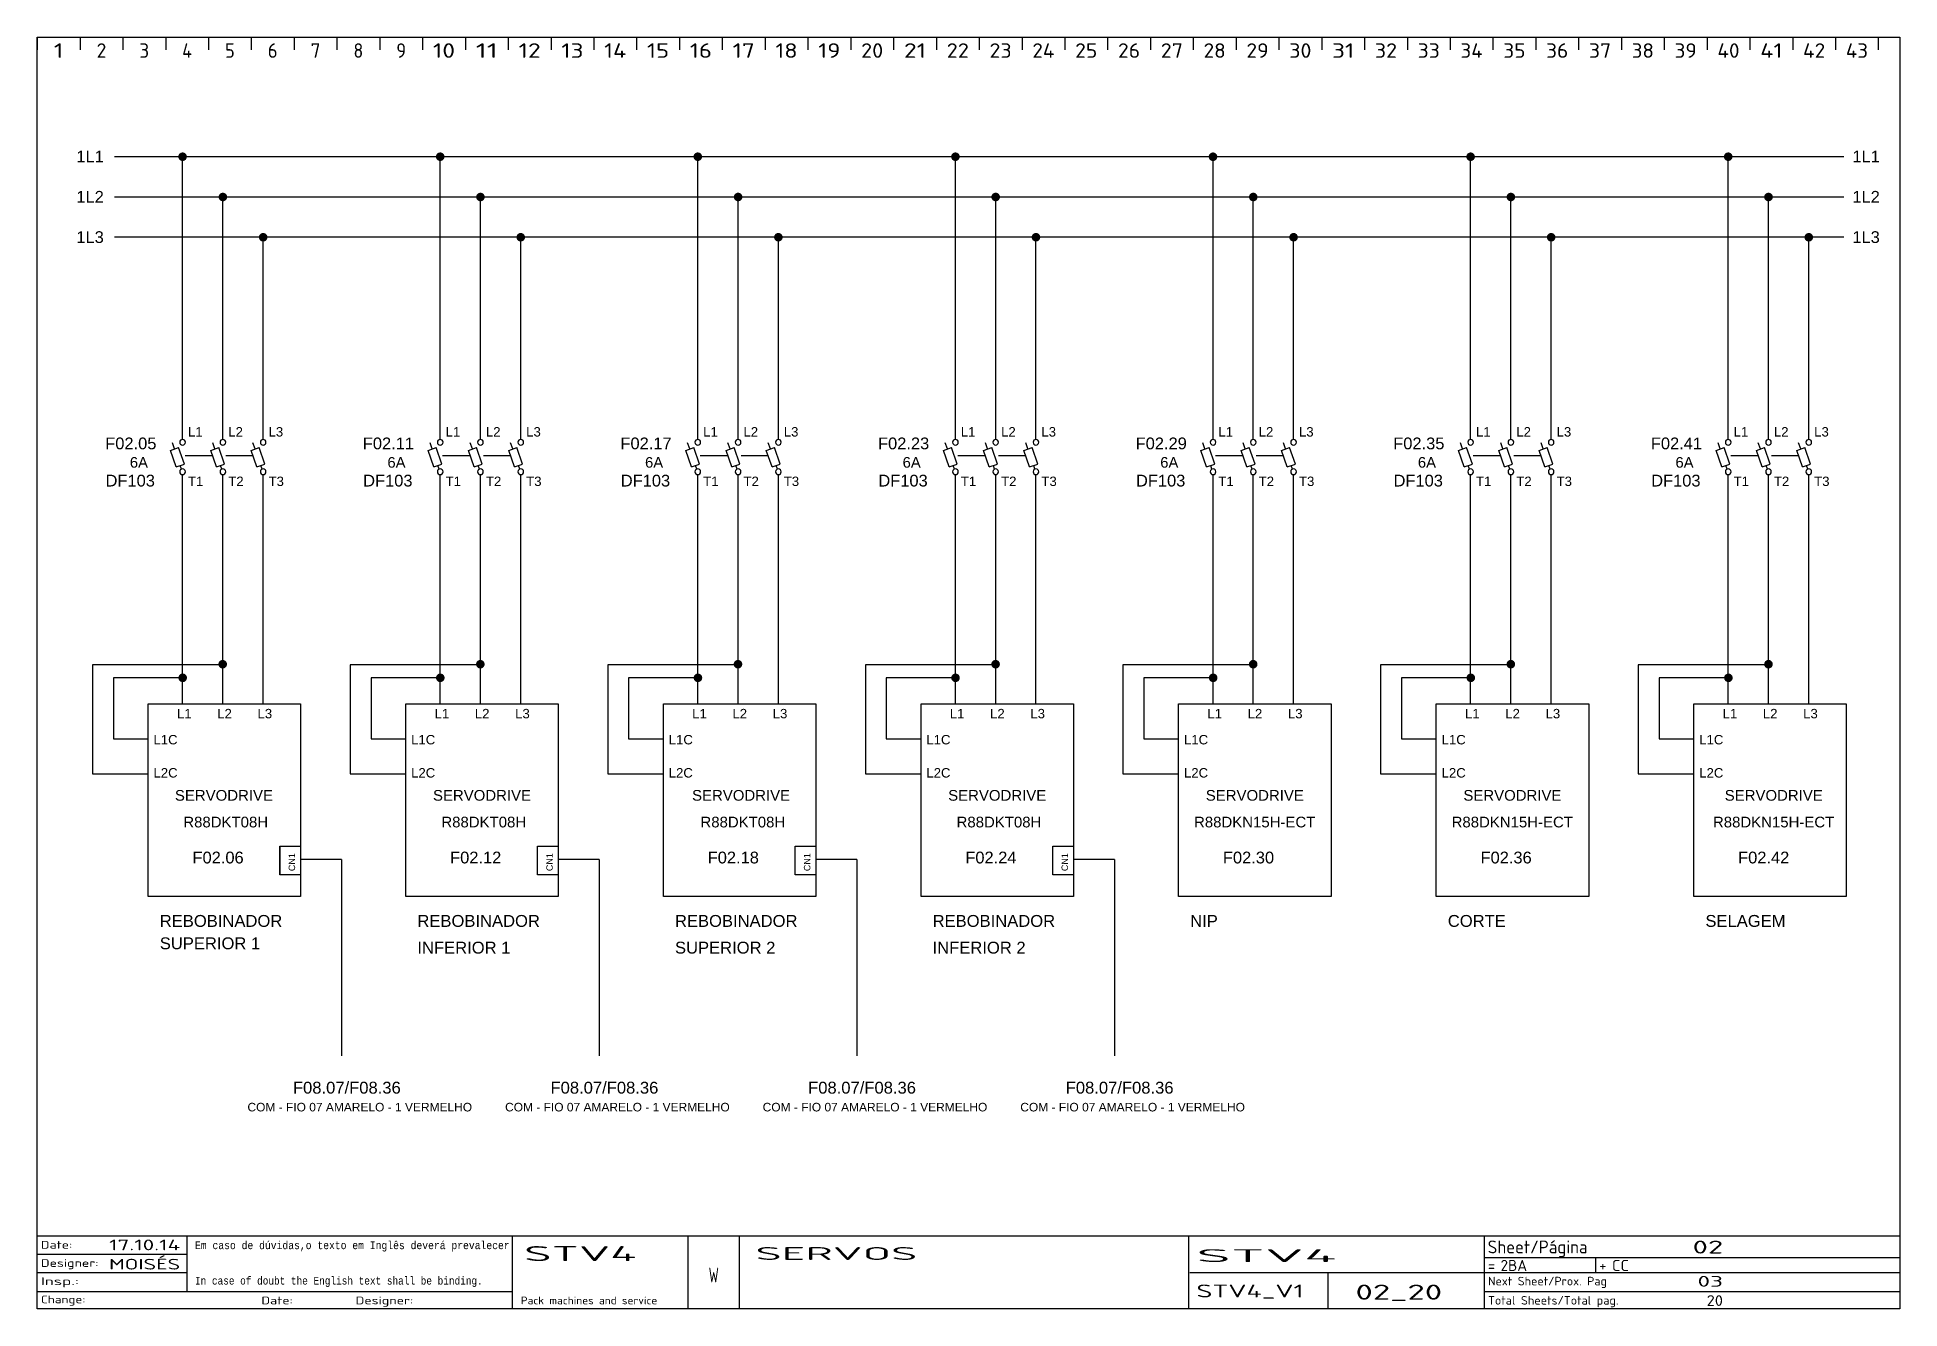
# Model space of a CAD drawing. Header units: millimetres. Extents: x 750 to 2990, y -243 to 998.
# Drawn here: x 1201.1 to 1636.1, y 701.1 to 998.1 of the extents above; entities that cross this region are included whole.
import ezdxf
from ezdxf.enums import TextEntityAlignment as Align

# ---------------------------------------------------------------- set-up
doc = ezdxf.new("R2010")
doc.units = ezdxf.units.MM
doc.linetypes.add('DASHED2', pattern=[9.525, 6.35, -3.175])
doc.linetypes.add('SOLID', pattern=[0])
for name, color, linetype in [('1', 3, 'Continuous'), ('4', 6, 'DASHED2'), ('6', 7, 'Continuous')]:
    doc.layers.add(name, color=color, linetype=linetype)
doc.styles.add('MOJÚLU', font='arial.ttf')
doc.styles.add('MONOTXT', font='monotxt')
doc.styles.get("Standard").update_dxf_attribs({"font": 'ISOCP.SHX'})

msp = doc.modelspace()

# ---------------------------------------------------------------- texts
at = {"layer": '6', "style": 'MOJÚLU'}
for s, height, p in [('1L1', 2.75, (1210.24, 968.89)), ('1L1', 2.75, (1625.04, 968.89)), ('1L2', 2.75, (1210.24, 959.48)), ('1L2', 2.75, (1625.04, 959.48)), ('1L3', 2.75, (1210.24, 950.07)), ('1L3', 2.75, (1625.04, 950.07)), ('L1', 2.2, (1236.31, 904.86)), ('L2', 2.2, (1245.72, 904.86)), ('L3', 2.2, (1255.13, 904.86)), ('L1', 2.2, (1296.48, 904.86)), ('L2', 2.2, (1305.89, 904.86)), ('L3', 2.2, (1315.3, 904.86)), ('L1', 2.2, (1356.64, 904.86)), ('L2', 2.2, (1366.05, 904.86)), ('L3', 2.2, (1375.46, 904.86)), ('L1', 2.2, (1416.81, 904.86)), ('L2', 2.2, (1426.22, 904.86)), ('L3', 2.2, (1435.63, 904.86)), ('L1', 2.2, (1476.97, 904.86)), ('L2', 2.2, (1486.38, 904.86)), ('L3', 2.2, (1495.79, 904.86)), ('L1', 2.2, (1537.14, 904.86)), ('L2', 2.2, (1546.55, 904.86)), ('L3', 2.2, (1555.96, 904.86)), ('L1', 2.2, (1597.3, 904.86)), ('L2', 2.2, (1606.71, 904.86)), ('L3', 2.2, (1616.12, 904.86)), ('F02.05', 2.75, (1216.98, 901.88)), ('F02.11', 2.75, (1277.14, 901.88)), ('F02.17', 2.75, (1337.31, 901.88)), ('F02.23', 2.75, (1397.47, 901.88)), ('F02.29', 2.75, (1457.64, 901.88)), ('F02.35', 2.75, (1517.8, 901.88)), ('F02.41', 2.75, (1577.97, 901.88)), ('6A', 2.475, (1222.73, 897.59)), ('6A', 2.475, (1282.89, 897.59)), ('6A', 2.475, (1343.06, 897.59)), ('6A', 2.475, (1403.22, 897.59)), ('6A', 2.475, (1463.39, 897.59)), ('6A', 2.475, (1523.56, 897.59)), ('6A', 2.475, (1583.72, 897.59)), ('DF103', 2.75, (1217.06, 893.19)), ('T1', 2.2, (1236.31, 893.3)), ('T2', 2.2, (1245.72, 893.3)), ('T3', 2.2, (1255.13, 893.3)), ('DF103', 2.75, (1277.22, 893.19)), ('T1', 2.2, (1296.48, 893.3)), ('T2', 2.2, (1305.89, 893.3)), ('T3', 2.2, (1315.3, 893.3)), ('DF103', 2.75, (1337.39, 893.19)), ('T1', 2.2, (1356.64, 893.3)), ('T2', 2.2, (1366.05, 893.3)), ('T3', 2.2, (1375.46, 893.3)), ('DF103', 2.75, (1397.55, 893.19)), ('T1', 2.2, (1416.81, 893.3)), ('T2', 2.2, (1426.22, 893.3)), ('T3', 2.2, (1435.63, 893.3)), ('DF103', 2.75, (1457.72, 893.19)), ('T1', 2.2, (1476.97, 893.3)), ('T2', 2.2, (1486.38, 893.3)), ('T3', 2.2, (1495.79, 893.3)), ('DF103', 2.75, (1517.88, 893.19)), ('T1', 2.2, (1537.14, 893.3)), ('T2', 2.2, (1546.55, 893.3)), ('T3', 2.2, (1555.96, 893.3)), ('DF103', 2.75, (1578.05, 893.19)), ('T1', 2.2, (1597.3, 893.3)), ('T2', 2.2, (1606.71, 893.3)), ('T3', 2.2, (1616.12, 893.3)), ('L1', 2.2, (1233.74, 839.04)), ('L2', 2.2, (1243.14, 839.04)), ('L3', 2.2, (1252.55, 839.04)), ('L1', 2.2, (1293.9, 839.04)), ('L2', 2.2, (1303.31, 839.04)), ('L3', 2.2, (1312.72, 839.04)), ('L1', 2.2, (1354.07, 839.04)), ('L2', 2.2, (1363.47, 839.04)), ('L3', 2.2, (1372.88, 839.04)), ('L1', 2.2, (1414.23, 839.04)), ('L2', 2.2, (1423.64, 839.04)), ('L3', 2.2, (1433.05, 839.04)), ('L1', 2.2, (1474.4, 839.04)), ('L2', 2.2, (1483.8, 839.04)), ('L3', 2.2, (1493.21, 839.04)), ('L1', 2.2, (1534.56, 839.04)), ('L2', 2.2, (1543.97, 839.04)), ('L3', 2.2, (1553.38, 839.04)), ('L1', 2.2, (1594.73, 839.04)), ('L2', 2.2, (1604.13, 839.04)), ('L3', 2.2, (1613.54, 839.04)), ('SERVODRIVE', 2.5, (1233.26, 819.8)), ('SERVODRIVE', 2.5, (1293.53, 819.8)), ('SERVODRIVE', 2.5, (1354.04, 819.8)), ('SERVODRIVE', 2.5, (1413.86, 819.8)), ('SERVODRIVE', 2.5, (1474.03, 819.8)), ('SERVODRIVE', 2.5, (1534.19, 819.8)), ('SERVODRIVE', 2.5, (1595.23, 819.8)), ('R88DKT08H', 2.5, (1235.22, 813.56)), ('R88DKT08H', 2.5, (1295.49, 813.56)), ('R88DKT08H', 2.5, (1356, 813.56)), ('R88DKT08H', 2.5, (1415.82, 813.56)), ('R88DKN15H-ECT', 2.5, (1471.28, 813.56)), ('R88DKN15H-ECT', 2.5, (1531.44, 813.56)), ('R88DKN15H-ECT', 2.5, (1592.48, 813.56)), ('F02.06', 2.75, (1237.36, 805.15)), ('F02.12', 2.75, (1297.53, 805.15)), ('F02.18', 2.75, (1357.69, 805.15)), ('F02.24', 2.75, (1417.86, 805.15)), ('F02 30', 2.75, (1478.02, 805.15)), ('F02.', 2.75, (1478.02, 805.15)), ('F02.36', 2.75, (1538.19, 805.15)), ('F02.42', 2.75, (1598.35, 805.15)), ('REBOBINADOR', 2.772, (1229.72, 790.33)), ('REBOBINADOR', 2.772, (1289.89, 790.33)), ('REBOBINADOR', 2.772, (1350.05, 790.33)), ('REBOBINADOR', 2.772, (1410.22, 790.33)), ('NIP', 2.772, (1470.38, 790.33)), ('CORTE', 2.772, (1530.55, 790.33)), ('SELAGEM', 2.772, (1590.71, 790.33)), ('SUPERIOR 1', 2.772, (1229.72, 785.1)), ('INFERIOR 1', 2.772, (1289.89, 784.09)), ('SUPERIOR 2', 2.772, (1350.05, 784.09)), ('INFERIOR 2', 2.772, (1410.22, 784.09)), ('F08.07/F08.36', 2.772, (1260.82, 751.38)), ('F08.07/F08.36', 2.772, (1320.98, 751.38)), ('F08.07/F08.36', 2.772, (1381.15, 751.38)), ('F08.07/F08.36', 2.772, (1441.31, 751.38)), ('COM - FIO 07 AMARELO - 1 VERMELHO ', 2, (1250.2, 747.22)), ('COM - FIO 07 AMARELO - 1 VERMELHO ', 2, (1310.37, 747.22)), ('COM - FIO 07 AMARELO - 1 VERMELHO ', 2, (1370.53, 747.22)), ('COM - FIO 07 AMARELO - 1 VERMELHO ', 2, (1430.7, 747.22))]:
    msp.add_text(s, height=height, dxfattribs=at).set_placement(p)
for p in [(1261.33, 803.35), (1321.5, 803.35), (1381.66, 803.35), (1441.83, 803.35)]:
    msp.add_text('CN1', height=1.5, rotation=90, dxfattribs=at).set_placement(p)

# ---------------------------------------------------------------- blocks, each defined once
blk = doc.blocks.new('a4 legenda')
at = {"color": 1, "linetype": 'SOLID'}
for p, q in [((-435, 0), (-435, 297)), ((-435, 297), (-435, 294.03)), ((-435, 297), (0, 297)), ((-425, 297), (-425, 294.03)), ((-415, 297), (-415, 294.03)), ((-405, 297), (-405, 294.03)), ((-395, 297), (-395, 294.03)), ((-385, 297), (-385, 294.03)), ((-375, 297), (-375, 294.03)), ((-365, 297), (-365, 294.03)), ((-355, 297), (-355, 294.03)), ((-345, 297), (-345, 294.03)), ((-335, 297), (-335, 294.03)), ((-325, 297), (-325, 294.03)), ((-315, 297), (-315, 294.03)), ((-305, 297), (-305, 294.03)), ((-295, 297), (-295, 294.03)), ((-285, 297), (-285, 294.03)), ((-275, 297), (-275, 294.03)), ((-265, 297), (-265, 294.03)), ((-255, 297), (-255, 294.03)), ((-245, 297), (-245, 294.03)), ((-235, 297), (-235, 294.03)), ((-225, 297), (-225, 294.03)), ((-215, 297), (-215, 294.03)), ((-205, 297), (-205, 294.03)), ((-195, 297), (-195, 294.03)), ((-185, 297), (-185, 294.03)), ((-175, 297), (-175, 294.03)), ((-165, 297), (-165, 294.03)), ((-155, 297), (-155, 294.03)), ((-145, 297), (-145, 294.03)), ((-135, 297), (-135, 294.03)), ((-125, 297), (-125, 294.03)), ((-115, 297), (-115, 294.03)), ((-105, 297), (-105, 294.03)), ((-95, 297), (-95, 294.03)), ((-85, 297), (-85, 294.03)), ((-75, 297), (-75, 294.03)), ((-65, 297), (-65, 294.03)), ((-55, 297), (-55, 294.03)), ((-45, 297), (-45, 294.03)), ((-35, 297), (-35, 294.03)), ((-25, 297), (-25, 294.03)), ((-15, 297), (-15, 294.03)), ((-5, 297), (-5, 294.03)), ((0, 297), (0, 0)), ((-435, 17), (0, 17)), ((-400, 4), (-400, 17)), ((-324, 0), (-324, 17)), ((-283, 0), (-283, 17)), ((-271, 0), (-271, 17)), ((-166, 0), (-166, 17)), ((-97, 0), (-97, 17)), ((-435, 12.75), (-400, 12.75)), ((-97, 12), (0, 12)), ((-71, 8.5), (-71, 12)), ((-435, 8.5), (-400, 8.5)), ((-165.8, 8.5), (0, 8.5)), ((-133.5, 0), (-133.5, 8.5)), ((-435, 4), (-324, 4)), ((0, 0), (-435, 0)), ((-97, 4), (0, 4))]:
    blk.add_line(p, q, dxfattribs=at)
for s, width, p, p2 in [('1', 1.933331, (-431.1484, 292.19), (-428.8516, 292.19)), ('2', 1.109181, (-421.1484, 292.19), (-418.8516, 292.19)), ('3', 1.144135, (-411.1484, 292.19), (-408.8516, 292.19)), ('4', 1.041024, (-401.1484, 292.19), (-398.8516, 292.19)), ('5', 1.144135, (-391.1484, 292.19), (-388.8516, 292.19)), ('6', 1.128517, (-381.1484, 292.19), (-378.8516, 292.19)), ('7', 1.230301, (-371.1484, 292.19), (-368.8516, 292.19)), ('8', 1.230301, (-361.1484, 292.19), (-358.8516, 292.19)), ('9', 1.088599, (-351.1484, 292.19), (-348.8516, 292.19)), ('10', 1.454463, (-342.5938, 292.19), (-337.4062, 292.19)), ('11', 1.798176, (-332.594, 292.19), (-327.406, 292.19)), ('12', 1.376908, (-322.594, 292.19), (-317.406, 292.19)), ('13', 1.400421, (-312.594, 292.19), (-307.406, 292.19)), ('14', 1.329086, (-302.594, 292.19), (-297.406, 292.19)), ('15', 1.400421, (-292.594, 292.19), (-287.406, 292.19)), ('16', 1.389997, (-282.594, 292.19), (-277.406, 292.19)), ('17', 1.455666, (-272.594, 292.19), (-267.406, 292.19)), ('18', 1.455666, (-262.594, 292.19), (-257.406, 292.19)), ('19', 1.362748, (-252.594, 292.19), (-247.406, 292.19)), ('20', 1.22199, (-242.594, 292.19), (-237.406, 292.19)), ('21', 1.455666, (-232.594, 292.19), (-227.406, 292.19)), ('22', 1.166703, (-222.594, 292.19), (-217.406, 292.19)), ('23', 1.18354, (-212.594, 292.19), (-207.406, 292.19)), ('24', 1.132185, (-202.594, 292.19), (-197.406, 292.19)), ('25', 1.18354, (-192.594, 292.19), (-187.406, 292.19)), ('26', 1.176086, (-182.594, 292.19), (-177.406, 292.19)), ('27', 1.222759, (-172.594, 292.19), (-167.406, 292.19)), ('28', 1.222759, (-162.594, 292.19), (-157.406, 292.19)), ('29', 1.15652, (-152.594, 292.19), (-147.406, 292.19)), ('30', 1.22199, (-142.594, 292.19), (-137.406, 292.19)), ('31', 1.455666, (-132.594, 292.19), (-127.406, 292.19)), ('32', 1.166703, (-122.594, 292.19), (-117.406, 292.19)), ('33', 1.18354, (-112.594, 292.19), (-107.406, 292.19)), ('34', 1.132185, (-102.594, 292.19), (-97.406, 292.19)), ('35', 1.18354, (-92.594, 292.19), (-87.406, 292.19)), ('36', 1.176086, (-82.594, 292.19), (-77.406, 292.19)), ('37', 1.222759, (-72.594, 292.19), (-67.406, 292.19)), ('38', 1.222759, (-62.594, 292.19), (-57.406, 292.19)), ('39', 1.15652, (-52.594, 292.19), (-47.406, 292.19)), ('40', 1.131525, (-42.594, 292.19), (-37.406, 292.19)), ('41', 1.329086, (-32.594, 292.19), (-27.406, 292.19)), ('42', 1.083961, (-22.594, 292.19), (-17.406, 292.19)), ('43', 1.098481, (-12.594, 292.19), (-7.406, 292.19))]:
    blk.add_text(s, height=3.39429, dxfattribs=dict(at, width=width)).set_placement(p, p2, align=Align.FIT)
for tag, height, width, p, p2 in [('(142) ', 1.8, 1.384181, (-434.15225, 14.04), (-426.80225, 14.04)), ('(135) Drawn Date', 2.5, 1.427604, (-418.2115, 13.6667), (-401.6156, 13.6667)), ('(133) Page Descr. 1', 3, 1.16129, (-267.254, 11.4), (-229.454, 11.4)), ('(117) Project ', 3, 1.11732, (-164.254, 10.9), (-131.564, 10.9)), ('(127) ', 3, 0.973466, (-96.247, 12.9416), (-72.924, 12.9416)), ('(130) Current Project Page', 3, 1.220513, (-48.386, 12.9), (-41.246, 12.9)), ('(141) ', 1.8, 1.399341, (-434.15225, 9.78), (-420.6703, 9.78)), ('(134) Drawn by', 2.5, 1.52606, (-418.2115, 9.16667), (-401.6156, 9.16667)), ('(132) Project Descr. 4', 3.5, 0.71218, (-278.184, 6.13333), (-275.816, 6.13333)), ('(126) Page Descr. 2', 2.5, 1.274498, (-267.211, 7.16667), (-235.711, 7.16667)), ('(121) ', 2.6, 1.23007, (-96.22, 8.81333), (-94.461, 8.81333)), ('(120) Installation Name', 2.6, 1.057778, (-93.22, 8.81333), (-87.032, 8.81333)), ('(123) ', 2.6, 1.23007, (-70.22, 8.81333), (-68.461, 8.81333)), ('(122) Location Name', 2.6, 1.222769, (-67.22, 8.81333), (-63.246, 8.81333)), ('(140) ', 1.8, 1.730061, (-434.15225, 5.54), (-425.26925, 5.54)), ('(116) Project Description', 3, 1.134799, (-164.254, 2.65), (-139.229, 2.65)), ('(118) Drawing Number', 3.5, 1.218286, (-127.127, 2.13333), (-106.873, 2.13333)), ('(128) ', 2, 1.069362, (-96.165, 5.46104), (-68.391, 5.46104)), ('(131) Current Project Page', 2.5, 1.220513, (-47.239, 5.16667), (-41.289, 5.16667)), ('(139) ', 1.8, 1.330262, (-434.15225, 1.28), (-423.7363, 1.28)), ('(136) ', 1.8, 1.384162, (-382.6522, 1.04), (-375.3023, 1.04)), ('(137) ', 1.8, 1.399336, (-360.6522, 1.04), (-347.1703, 1.04)), ('(138) ', 1.8, 1.477527, (-322.052, 1.04), (-290.174, 1.04)), ('(119) ', 2, 1.061557, (-96.165, 0.96104), (-65.693, 0.96104)), ('(129) Number of pages in installation', 2.5, 1.16636, (-45.109, 0.66667), (-41.289, 0.66667))]:
    blk.add_attdef(tag, text='', height=height, dxfattribs=dict(at, width=width)).set_placement(p, p2, align=Align.FIT)
at = {"color": 1, "linetype": 'SOLID', "style": 'MONOTXT'}
for tag, width, p, p2 in [('(114) ', 0.760706, (-398.1522, 13.92), (-324.668, 13.92)), ('(115) ', 0.74678, (-398.1522, 5.65), (-330.942, 5.65))]:
    blk.add_attdef(tag, text='', height=1.8, dxfattribs=dict(at, width=width)).set_placement(p, p2, align=Align.FIT)
at = {"color": 2, "linetype": 'SOLID'}
for tag, width, p, p2 in [('(124) ', 1.179528, (-321.296, 11.1333), (-295.081, 11.1333)), ('(125) ', 1.189122, (-321.296, 5.18333), (-304.024, 5.18333))]:
    blk.add_attdef(tag, text='', height=3.5, dxfattribs=dict(at, width=width)).set_placement(p, p2, align=Align.FIT)
blk = doc.blocks.new('*U5')
for p, q in [((15.23, 12.75), (-15.23, 12.75)), ((-15.23, 12.75), (-15.23, -12.75)), ((5.85, 9.71), (-10.34, 9.71)), ((-10.34, 9.71), (-10.34, -4.57)), ((-10.34, -4.57), (-2.2, -4.57)), ((-15.23, -12.75), (-2.2, -12.75))]:
    blk.add_line(p, q)
blk = doc.blocks.new('*U6')
at = {"color": 0, "linetype": 'ByBlock', "lineweight": -2, "transparency": 16777216}
for p in [(0, 0), (60.17, 0), (120.34, 0), (180.51, 0), (240.68, 0), (300.85, 0), (361.02, 0)]:
    blk.add_blockref('*U5', p, dxfattribs=at)
blk = doc.blocks.new('*U7')
at = {"layer": '6', "style": 'MOJÚLU'}
for s, p in [('L1C', (-2.82, 2.77)), ('L2C', (-2.82, -4.97))]:
    blk.add_text(s, height=2.2, dxfattribs=at).set_placement(p)
blk = doc.blocks.new('*U8')
at = {"color": 0, "linetype": 'ByBlock', "lineweight": -2, "transparency": 16777216}
for p in [(0, 0), (60.17, 0), (120.34, 0), (180.51, 0), (240.68, 0), (300.85, 0), (361.02, 0)]:
    blk.add_blockref('*U7', p, dxfattribs=at)
blk = doc.blocks.new('*U9')
at = {"layer": '6'}
for points, const_width in [([(-0.5, 0, 1), (0.5, 0, 1)], 1), ([(0, 0, 1), (0.5, 0, 1)], 0.5)]:
    blk.add_lwpolyline(points, format="xyb", close=True, dxfattribs=dict(at, const_width=const_width))
blk = doc.blocks.new('*U10')
at = {"color": 0, "linetype": 'ByBlock', "lineweight": -2, "transparency": 16777216}
for p in [(0, 0), (60.17, 0), (120.34, 0), (180.51, 0), (240.68, 0), (300.85, 0), (361.02, 0)]:
    blk.add_blockref('*U9', p, dxfattribs=at)
blk = doc.blocks.new('*U11')
at = {"layer": '6', "const_width": 1}
blk.add_lwpolyline([(-0.5, 0, 1), (0.5, 0, 1)], format="xyb", close=True, dxfattribs=at)
blk = doc.blocks.new('*U12')
at = {"color": 0, "linetype": 'ByBlock', "lineweight": -2, "transparency": 16777216}
for p in [(0, 0), (60.17, 0), (120.34, 0), (180.51, 0), (240.68, 0), (300.85, 0), (361.02, 0)]:
    blk.add_blockref('*U11', p, dxfattribs=at)

# ---------------------------------------------------------------- linework, layer by layer
for p, q in [((1257.77, 809.2), (1257.77, 802.48)), ((1257.77, 802.48), (1257.77, 809.2)), ((1257.77, 809.2), (1262.62, 809.2)), ((1317.94, 802.48), (1317.94, 809.2)), ((1317.94, 809.2), (1322.78, 809.2)), ((1378.1, 802.48), (1378.1, 809.2)), ((1378.1, 809.2), (1382.95, 809.2)), ((1438.27, 802.48), (1438.27, 809.2)), ((1438.27, 809.2), (1443.11, 809.2)), ((1272.17, 806.05), (1262.62, 806.05)), ((1272.17, 806.05), (1272.17, 760.21)), ((1332.34, 806.05), (1322.78, 806.05)), ((1332.34, 806.05), (1332.34, 760.21)), ((1392.5, 806.05), (1382.95, 806.05)), ((1392.5, 806.05), (1392.5, 760.21)), ((1452.67, 806.05), (1443.11, 806.05)), ((1452.67, 806.05), (1452.67, 760.21)), ((1262.62, 802.48), (1257.77, 802.48)), ((1322.78, 802.48), (1317.94, 802.48)), ((1382.95, 802.48), (1378.1, 802.48)), ((1443.11, 802.48), (1438.27, 802.48))]:
    msp.add_line(p, q)
at = {"layer": '1'}
for p, q in [((1232.23, 901.63), (1234.12, 902.28)), ((1233.57, 897.76), (1232.23, 901.63)), ((1233.18, 901.96), (1232.67, 903.42)), ((1233.18, 901.96), (1232.67, 903.42)), ((1235.46, 898.42), (1234.12, 902.28)), ((1241.64, 901.63), (1243.53, 902.28)), ((1242.98, 897.76), (1241.64, 901.63)), ((1242.59, 901.96), (1242.08, 903.42)), ((1244.87, 898.42), (1243.53, 902.28)), ((1251.05, 901.63), (1252.94, 902.28)), ((1252.39, 897.76), (1251.05, 901.63)), ((1252, 901.96), (1251.49, 903.42)), ((1254.28, 898.42), (1252.94, 902.28)), ((1292.4, 901.63), (1294.29, 902.28)), ((1293.74, 897.76), (1292.4, 901.63)), ((1293.34, 901.96), (1292.84, 903.42)), ((1293.34, 901.96), (1292.84, 903.42)), ((1295.63, 898.42), (1294.29, 902.28)), ((1301.81, 901.63), (1303.7, 902.28)), ((1303.14, 897.76), (1301.81, 901.63)), ((1302.75, 901.96), (1302.25, 903.42)), ((1305.03, 898.42), (1303.7, 902.28)), ((1311.22, 901.63), (1313.11, 902.28)), ((1312.55, 897.76), (1311.22, 901.63)), ((1312.16, 901.96), (1311.66, 903.42)), ((1314.44, 898.42), (1313.11, 902.28)), ((1352.56, 901.63), (1354.45, 902.28)), ((1353.9, 897.76), (1352.56, 901.63)), ((1353.51, 901.96), (1353, 903.42)), ((1353.51, 901.96), (1353, 903.42)), ((1355.79, 898.42), (1354.45, 902.28)), ((1361.97, 901.63), (1363.86, 902.28)), ((1363.31, 897.76), (1361.97, 901.63)), ((1362.92, 901.96), (1362.41, 903.42)), ((1365.2, 898.42), (1363.86, 902.28)), ((1371.38, 901.63), (1373.27, 902.28)), ((1372.72, 897.76), (1371.38, 901.63)), ((1372.33, 901.96), (1371.82, 903.42)), ((1374.61, 898.42), (1373.27, 902.28)), ((1412.73, 901.63), (1414.62, 902.28)), ((1414.07, 897.76), (1412.73, 901.63)), ((1413.67, 901.96), (1413.17, 903.42)), ((1413.67, 901.96), (1413.17, 903.42)), ((1415.96, 898.42), (1414.62, 902.28)), ((1422.14, 901.63), (1424.03, 902.28)), ((1423.47, 897.76), (1422.14, 901.63)), ((1423.08, 901.96), (1422.58, 903.42)), ((1425.36, 898.42), (1424.03, 902.28)), ((1431.55, 901.63), (1433.44, 902.28)), ((1432.88, 897.76), (1431.55, 901.63)), ((1432.49, 901.96), (1431.99, 903.42)), ((1434.77, 898.42), (1433.44, 902.28)), ((1472.89, 901.63), (1474.78, 902.28)), ((1474.23, 897.76), (1472.89, 901.63)), ((1473.84, 901.96), (1473.33, 903.42)), ((1473.84, 901.96), (1473.33, 903.42)), ((1476.12, 898.42), (1474.78, 902.28)), ((1482.3, 901.63), (1484.19, 902.28)), ((1483.64, 897.76), (1482.3, 901.63)), ((1483.25, 901.96), (1482.74, 903.42)), ((1485.53, 898.42), (1484.19, 902.28)), ((1491.71, 901.63), (1493.6, 902.28)), ((1493.05, 897.76), (1491.71, 901.63)), ((1492.66, 901.96), (1492.15, 903.42)), ((1494.94, 898.42), (1493.6, 902.28)), ((1533.06, 901.63), (1534.95, 902.28)), ((1534.4, 897.76), (1533.06, 901.63)), ((1534, 901.96), (1533.5, 903.42)), ((1534, 901.96), (1533.5, 903.42)), ((1536.29, 898.42), (1534.95, 902.28)), ((1542.47, 901.63), (1544.36, 902.28)), ((1543.8, 897.76), (1542.47, 901.63)), ((1543.41, 901.96), (1542.91, 903.42)), ((1545.69, 898.42), (1544.36, 902.28)), ((1551.88, 901.63), (1553.77, 902.28)), ((1553.21, 897.76), (1551.88, 901.63)), ((1552.82, 901.96), (1552.32, 903.42)), ((1555.1, 898.42), (1553.77, 902.28)), ((1593.22, 901.63), (1595.11, 902.28)), ((1594.56, 897.76), (1593.22, 901.63)), ((1594.17, 901.96), (1593.66, 903.42)), ((1594.17, 901.96), (1593.66, 903.42)), ((1596.45, 898.42), (1595.11, 902.28)), ((1602.63, 901.63), (1604.52, 902.28)), ((1603.97, 897.76), (1602.63, 901.63)), ((1603.58, 901.96), (1603.07, 903.42)), ((1605.86, 898.42), (1604.52, 902.28)), ((1612.04, 901.63), (1613.93, 902.28)), ((1613.38, 897.76), (1612.04, 901.63)), ((1612.99, 901.96), (1612.48, 903.42)), ((1615.27, 898.42), (1613.93, 902.28)), ((1233.57, 897.76), (1235.46, 898.42)), ((1234.81, 897.25), (1234.52, 898.09)), ((1234.81, 897.25), (1234.52, 898.09)), ((1242.98, 897.76), (1244.87, 898.42)), ((1244.22, 897.25), (1243.92, 898.09)), ((1244.22, 897.25), (1243.92, 898.09)), ((1252.39, 897.76), (1254.28, 898.42)), ((1253.62, 897.25), (1253.33, 898.09)), ((1253.62, 897.25), (1253.33, 898.09)), ((1293.74, 897.76), (1295.63, 898.42)), ((1294.97, 897.25), (1294.68, 898.09)), ((1294.97, 897.25), (1294.68, 898.09)), ((1303.14, 897.76), (1305.03, 898.42)), ((1304.38, 897.25), (1304.09, 898.09)), ((1304.38, 897.25), (1304.09, 898.09)), ((1312.55, 897.76), (1314.44, 898.42)), ((1313.79, 897.25), (1313.5, 898.09)), ((1313.79, 897.25), (1313.5, 898.09)), ((1353.9, 897.76), (1355.79, 898.42)), ((1355.14, 897.25), (1354.85, 898.09)), ((1355.14, 897.25), (1354.85, 898.09)), ((1363.31, 897.76), (1365.2, 898.42)), ((1364.55, 897.25), (1364.25, 898.09)), ((1364.55, 897.25), (1364.25, 898.09)), ((1372.72, 897.76), (1374.61, 898.42)), ((1373.96, 897.25), (1373.66, 898.09)), ((1373.96, 897.25), (1373.66, 898.09)), ((1414.07, 897.76), (1415.96, 898.42)), ((1415.3, 897.25), (1415.01, 898.09)), ((1415.3, 897.25), (1415.01, 898.09)), ((1423.47, 897.76), (1425.36, 898.42)), ((1424.71, 897.25), (1424.42, 898.09)), ((1424.71, 897.25), (1424.42, 898.09)), ((1432.88, 897.76), (1434.77, 898.42)), ((1434.12, 897.25), (1433.83, 898.09)), ((1434.12, 897.25), (1433.83, 898.09)), ((1474.23, 897.76), (1476.12, 898.42)), ((1475.47, 897.25), (1475.18, 898.09)), ((1475.47, 897.25), (1475.18, 898.09)), ((1483.64, 897.76), (1485.53, 898.42)), ((1484.88, 897.25), (1484.58, 898.09)), ((1484.88, 897.25), (1484.58, 898.09)), ((1493.05, 897.76), (1494.94, 898.42)), ((1494.29, 897.25), (1493.99, 898.09)), ((1494.29, 897.25), (1493.99, 898.09)), ((1534.4, 897.76), (1536.29, 898.42)), ((1535.63, 897.25), (1535.34, 898.09)), ((1535.63, 897.25), (1535.34, 898.09)), ((1543.8, 897.76), (1545.69, 898.42)), ((1545.04, 897.25), (1544.75, 898.09)), ((1545.04, 897.25), (1544.75, 898.09)), ((1553.21, 897.76), (1555.1, 898.42)), ((1554.45, 897.25), (1554.16, 898.09)), ((1554.45, 897.25), (1554.16, 898.09)), ((1594.56, 897.76), (1596.45, 898.42)), ((1595.8, 897.25), (1595.51, 898.09)), ((1595.8, 897.25), (1595.51, 898.09)), ((1603.97, 897.76), (1605.86, 898.42)), ((1605.21, 897.25), (1604.91, 898.09)), ((1605.21, 897.25), (1604.91, 898.09)), ((1613.38, 897.76), (1615.27, 898.42)), ((1614.62, 897.25), (1614.32, 898.09)), ((1614.62, 897.25), (1614.32, 898.09))]:
    msp.add_line(p, q, dxfattribs=at)
at = {"layer": '4'}
for p, q in [((1251.5, 900.33), (1234.8, 900.33)), ((1311.66, 900.33), (1294.96, 900.33)), ((1371.83, 900.33), (1355.13, 900.33)), ((1431.99, 900.33), (1415.29, 900.33)), ((1492.16, 900.33), (1475.46, 900.33)), ((1552.32, 900.33), (1535.62, 900.33)), ((1612.49, 900.33), (1595.79, 900.33))]:
    msp.add_line(p, q, dxfattribs=at)
at = {"layer": '6'}
for p, q in [((1623.03, 970.22), (1219.13, 970.22)), ((1235.05, 904.17), (1235.05, 970.22)), ((1295.22, 904.17), (1295.22, 970.22)), ((1355.38, 904.17), (1355.38, 970.22)), ((1415.55, 904.17), (1415.55, 970.22)), ((1475.71, 904.17), (1475.71, 970.22)), ((1535.88, 904.17), (1535.88, 970.22)), ((1596.04, 904.17), (1596.04, 970.22)), ((1623.03, 960.81), (1219.13, 960.81)), ((1244.46, 904.17), (1244.46, 960.81)), ((1304.62, 904.17), (1304.62, 960.81)), ((1364.79, 904.17), (1364.79, 960.81)), ((1424.95, 904.17), (1424.95, 960.81)), ((1485.12, 904.17), (1485.12, 960.81)), ((1545.28, 904.17), (1545.28, 960.81)), ((1605.45, 904.17), (1605.45, 960.81)), ((1623.03, 951.41), (1219.13, 951.41)), ((1253.87, 904.17), (1253.87, 951.41)), ((1314.03, 904.17), (1314.03, 951.41)), ((1374.2, 904.17), (1374.2, 951.41)), ((1434.36, 904.17), (1434.36, 951.41)), ((1494.53, 904.17), (1494.53, 951.41)), ((1554.69, 904.17), (1554.69, 951.41)), ((1614.86, 904.17), (1614.86, 951.41)), ((1235.05, 842.39), (1235.05, 895.98)), ((1244.46, 842.39), (1244.46, 895.98)), ((1253.87, 842.39), (1253.87, 895.98)), ((1295.22, 842.39), (1295.22, 895.98)), ((1304.62, 842.39), (1304.62, 895.98)), ((1314.03, 842.39), (1314.03, 895.98)), ((1355.38, 842.39), (1355.38, 895.98)), ((1364.79, 842.39), (1364.79, 895.98)), ((1374.2, 842.39), (1374.2, 895.98)), ((1415.55, 842.39), (1415.55, 895.98)), ((1424.95, 842.39), (1424.95, 895.98)), ((1434.36, 842.39), (1434.36, 895.98)), ((1475.71, 842.39), (1475.71, 895.98)), ((1485.12, 842.39), (1485.12, 895.98)), ((1494.53, 842.39), (1494.53, 895.98)), ((1535.88, 842.39), (1535.88, 895.98)), ((1545.28, 842.39), (1545.28, 895.98)), ((1554.69, 842.39), (1554.69, 895.98)), ((1596.04, 842.39), (1596.04, 895.98)), ((1605.45, 842.39), (1605.45, 895.98)), ((1614.86, 842.39), (1614.86, 895.98))]:
    msp.add_line(p, q, dxfattribs=at)
for points, const_width in [([(1234.55, 970.22, 1), (1235.55, 970.22, 1)], 1), ([(1235.05, 970.22, 1), (1235.55, 970.22, 1)], 0.5), ([(1294.72, 970.22, 1), (1295.72, 970.22, 1)], 1), ([(1295.22, 970.22, 1), (1295.72, 970.22, 1)], 0.5), ([(1354.88, 970.22, 1), (1355.88, 970.22, 1)], 1), ([(1355.38, 970.22, 1), (1355.88, 970.22, 1)], 0.5), ([(1415.05, 970.22, 1), (1416.05, 970.22, 1)], 1), ([(1415.55, 970.22, 1), (1416.05, 970.22, 1)], 0.5), ([(1475.21, 970.22, 1), (1476.21, 970.22, 1)], 1), ([(1475.71, 970.22, 1), (1476.21, 970.22, 1)], 0.5), ([(1535.38, 970.22, 1), (1536.38, 970.22, 1)], 1), ([(1535.88, 970.22, 1), (1536.38, 970.22, 1)], 0.5), ([(1595.54, 970.22, 1), (1596.54, 970.22, 1)], 1), ([(1596.04, 970.22, 1), (1596.54, 970.22, 1)], 0.5), ([(1243.96, 960.81, 1), (1244.96, 960.81, 1)], 1), ([(1304.12, 960.81, 1), (1305.12, 960.81, 1)], 1), ([(1364.29, 960.81, 1), (1365.29, 960.81, 1)], 1), ([(1424.45, 960.81, 1), (1425.45, 960.81, 1)], 1), ([(1484.62, 960.81, 1), (1485.62, 960.81, 1)], 1), ([(1544.78, 960.81, 1), (1545.78, 960.81, 1)], 1), ([(1604.95, 960.81, 1), (1605.95, 960.81, 1)], 1), ([(1244.46, 960.81, 1), (1244.96, 960.81, 1)], 0.5), ([(1304.62, 960.81, 1), (1305.12, 960.81, 1)], 0.5), ([(1364.79, 960.81, 1), (1365.29, 960.81, 1)], 0.5), ([(1424.95, 960.81, 1), (1425.45, 960.81, 1)], 0.5), ([(1485.12, 960.81, 1), (1485.62, 960.81, 1)], 0.5), ([(1545.28, 960.81, 1), (1545.78, 960.81, 1)], 0.5), ([(1605.45, 960.81, 1), (1605.95, 960.81, 1)], 0.5), ([(1253.37, 951.41, 1), (1254.37, 951.41, 1)], 1), ([(1253.87, 951.41, 1), (1254.37, 951.41, 1)], 0.5), ([(1313.53, 951.41, 1), (1314.53, 951.41, 1)], 1), ([(1314.03, 951.41, 1), (1314.53, 951.41, 1)], 0.5), ([(1373.7, 951.41, 1), (1374.7, 951.41, 1)], 1), ([(1374.2, 951.41, 1), (1374.7, 951.41, 1)], 0.5), ([(1433.86, 951.41, 1), (1434.86, 951.41, 1)], 1), ([(1434.36, 951.41, 1), (1434.86, 951.41, 1)], 0.5), ([(1494.03, 951.41, 1), (1495.03, 951.41, 1)], 1), ([(1494.53, 951.41, 1), (1495.03, 951.41, 1)], 0.5), ([(1554.19, 951.41, 1), (1555.19, 951.41, 1)], 1), ([(1554.69, 951.41, 1), (1555.19, 951.41, 1)], 0.5), ([(1614.36, 951.41, 1), (1615.36, 951.41, 1)], 1), ([(1614.86, 951.41, 1), (1615.36, 951.41, 1)], 0.5), ([(1244.42, 851.68, 1), (1244.92, 851.68, 1)], 0.5)]:
    msp.add_lwpolyline(points, format="xyb", close=True, dxfattribs=dict(at, const_width=const_width))
at = {"layer": '6', "color": 0}
for points in [[(1262.62, 842.39), (1262.62, 797.43), (1227.03, 797.43), (1227.03, 842.39)], [(1322.78, 842.39), (1322.78, 797.43), (1287.19, 797.43), (1287.19, 842.39)], [(1382.95, 842.39), (1382.95, 797.43), (1347.36, 797.43), (1347.36, 842.39)], [(1443.11, 842.39), (1443.11, 797.43), (1407.52, 797.43), (1407.52, 842.39)], [(1503.28, 842.39), (1503.28, 797.43), (1467.69, 797.43), (1467.69, 842.39)], [(1563.45, 842.39), (1563.45, 797.43), (1527.85, 797.43), (1527.85, 842.39)], [(1623.61, 842.39), (1623.61, 797.43), (1588.02, 797.43), (1588.02, 842.39)]]:
    msp.add_lwpolyline(points, close=True, dxfattribs=at)
at = {"layer": '6'}
for centre, start, end in [((1235.05, 903.51), 90.0001, 180), ((1235.05, 903.51), 180, 269.9999), ((1235.05, 903.51), 0, 89.9999), ((1235.05, 903.51), 270.0001, 0), ((1244.46, 903.51), 90.0001, 180), ((1244.46, 903.51), 180, 269.9999), ((1244.46, 903.51), 0, 89.9999), ((1244.46, 903.51), 270.0001, 0), ((1253.87, 903.51), 90.0001, 180), ((1253.87, 903.51), 180, 269.9999), ((1253.87, 903.51), 0, 89.9999), ((1253.87, 903.51), 270.0001, 0), ((1295.22, 903.51), 90.0001, 180), ((1295.22, 903.51), 180, 269.9999), ((1295.22, 903.51), 0, 89.9999), ((1295.22, 903.51), 270.0001, 0), ((1304.62, 903.51), 90.0001, 180), ((1304.62, 903.51), 180, 269.9999), ((1304.62, 903.51), 0, 89.9999), ((1304.62, 903.51), 270.0001, 0), ((1314.03, 903.51), 90.0001, 180), ((1314.03, 903.51), 180, 269.9999), ((1314.03, 903.51), 0, 89.9999), ((1314.03, 903.51), 270.0001, 0), ((1355.38, 903.51), 90.0001, 180), ((1355.38, 903.51), 180, 269.9999), ((1355.38, 903.51), 0, 89.9999), ((1355.38, 903.51), 270.0001, 0), ((1364.79, 903.51), 90.0001, 180), ((1364.79, 903.51), 180, 269.9999), ((1364.79, 903.51), 0, 89.9999), ((1364.79, 903.51), 270.0001, 0), ((1374.2, 903.51), 90.0001, 180), ((1374.2, 903.51), 180, 269.9999), ((1374.2, 903.51), 0, 89.9999), ((1374.2, 903.51), 270.0001, 0), ((1415.55, 903.51), 90.0001, 180), ((1415.55, 903.51), 180, 269.9999), ((1415.55, 903.51), 0, 89.9999), ((1415.55, 903.51), 270.0001, 0), ((1424.95, 903.51), 90.0001, 180), ((1424.95, 903.51), 180, 269.9999), ((1424.95, 903.51), 0, 89.9999), ((1424.95, 903.51), 270.0001, 0), ((1434.36, 903.51), 90.0001, 180), ((1434.36, 903.51), 180, 269.9999), ((1434.36, 903.51), 0, 89.9999), ((1434.36, 903.51), 270.0001, 0), ((1475.71, 903.51), 90.0001, 180), ((1475.71, 903.51), 180, 269.9999), ((1475.71, 903.51), 0, 89.9999), ((1475.71, 903.51), 270.0001, 0), ((1485.12, 903.51), 90.0001, 180), ((1485.12, 903.51), 180, 269.9999), ((1485.12, 903.51), 0, 89.9999), ((1485.12, 903.51), 270.0001, 0), ((1494.53, 903.51), 90.0001, 180), ((1494.53, 903.51), 180, 269.9999), ((1494.53, 903.51), 0, 89.9999), ((1494.53, 903.51), 270.0001, 0), ((1535.88, 903.51), 90.0001, 180), ((1535.88, 903.51), 180, 269.9999), ((1535.88, 903.51), 0, 89.9999), ((1535.88, 903.51), 270.0001, 0), ((1545.28, 903.51), 90.0001, 180), ((1545.28, 903.51), 180, 269.9999), ((1545.28, 903.51), 0, 89.9999), ((1545.28, 903.51), 270.0001, 0), ((1554.69, 903.51), 90.0001, 180), ((1554.69, 903.51), 180, 269.9999), ((1554.69, 903.51), 0, 89.9999), ((1554.69, 903.51), 270.0001, 0), ((1596.04, 903.51), 90.0001, 180), ((1596.04, 903.51), 180, 269.9999), ((1596.04, 903.51), 0, 89.9999), ((1596.04, 903.51), 270.0001, 0), ((1605.45, 903.51), 90.0001, 180), ((1605.45, 903.51), 180, 269.9999), ((1605.45, 903.51), 0, 89.9999), ((1605.45, 903.51), 270.0001, 0), ((1614.86, 903.51), 90.0001, 180), ((1614.86, 903.51), 180, 269.9999), ((1614.86, 903.51), 0, 89.9999), ((1614.86, 903.51), 270.0001, 0), ((1235.05, 896.64), 90.0001, 180), ((1235.05, 896.64), 180, 269.9999), ((1235.05, 896.64), 0, 89.9999), ((1235.05, 896.64), 270.0001, 0), ((1244.46, 896.64), 90.0001, 180), ((1244.46, 896.64), 180, 269.9999), ((1244.46, 896.64), 0, 89.9999), ((1244.46, 896.64), 270.0001, 0), ((1253.87, 896.64), 90.0001, 180), ((1253.87, 896.64), 180, 269.9999), ((1253.87, 896.64), 0, 89.9999), ((1253.87, 896.64), 270.0001, 0), ((1295.22, 896.64), 90.0001, 180), ((1295.22, 896.64), 180, 269.9999), ((1295.22, 896.64), 0, 89.9999), ((1295.22, 896.64), 270.0001, 0), ((1304.62, 896.64), 90.0001, 180), ((1304.62, 896.64), 180, 269.9999), ((1304.62, 896.64), 0, 89.9999), ((1304.62, 896.64), 270.0001, 0), ((1314.03, 896.64), 90.0001, 180), ((1314.03, 896.64), 180, 269.9999), ((1314.03, 896.64), 0, 89.9999), ((1314.03, 896.64), 270.0001, 0), ((1355.38, 896.64), 90.0001, 180), ((1355.38, 896.64), 180, 269.9999), ((1355.38, 896.64), 0, 89.9999), ((1355.38, 896.64), 270.0001, 0), ((1364.79, 896.64), 90.0001, 180), ((1364.79, 896.64), 180, 269.9999), ((1364.79, 896.64), 0, 89.9999), ((1364.79, 896.64), 270.0001, 0), ((1374.2, 896.64), 90.0001, 180), ((1374.2, 896.64), 180, 269.9999), ((1374.2, 896.64), 0, 89.9999), ((1374.2, 896.64), 270.0001, 0), ((1415.55, 896.64), 90.0001, 180), ((1415.55, 896.64), 180, 269.9999), ((1415.55, 896.64), 0, 89.9999), ((1415.55, 896.64), 270.0001, 0), ((1424.95, 896.64), 90.0001, 180), ((1424.95, 896.64), 180, 269.9999), ((1424.95, 896.64), 0, 89.9999), ((1424.95, 896.64), 270.0001, 0), ((1434.36, 896.64), 90.0001, 180), ((1434.36, 896.64), 180, 269.9999), ((1434.36, 896.64), 0, 89.9999), ((1434.36, 896.64), 270.0001, 0), ((1475.71, 896.64), 90.0001, 180), ((1475.71, 896.64), 180, 269.9999), ((1475.71, 896.64), 0, 89.9999), ((1475.71, 896.64), 270.0001, 0), ((1485.12, 896.64), 90.0001, 180), ((1485.12, 896.64), 180, 269.9999), ((1485.12, 896.64), 0, 89.9999), ((1485.12, 896.64), 270.0001, 0), ((1494.53, 896.64), 90.0001, 180), ((1494.53, 896.64), 180, 269.9999), ((1494.53, 896.64), 0, 89.9999), ((1494.53, 896.64), 270.0001, 0), ((1535.88, 896.64), 90.0001, 180), ((1535.88, 896.64), 180, 269.9999), ((1535.88, 896.64), 0, 89.9999), ((1535.88, 896.64), 270.0001, 0), ((1545.28, 896.64), 90.0001, 180), ((1545.28, 896.64), 180, 269.9999), ((1545.28, 896.64), 0, 89.9999), ((1545.28, 896.64), 270.0001, 0), ((1554.69, 896.64), 90.0001, 180), ((1554.69, 896.64), 180, 269.9999), ((1554.69, 896.64), 0, 89.9999), ((1554.69, 896.64), 270.0001, 0), ((1596.04, 896.64), 90.0001, 180), ((1596.04, 896.64), 180, 269.9999), ((1596.04, 896.64), 0, 89.9999), ((1596.04, 896.64), 270.0001, 0), ((1605.45, 896.64), 90.0001, 180), ((1605.45, 896.64), 180, 269.9999), ((1605.45, 896.64), 0, 89.9999), ((1605.45, 896.64), 270.0001, 0), ((1614.86, 896.64), 90.0001, 180), ((1614.86, 896.64), 180, 269.9999), ((1614.86, 896.64), 0, 89.9999), ((1614.86, 896.64), 270.0001, 0)]:
    msp.add_arc(centre, 0.66, start, end, dxfattribs=at)

# ---------------------------------------------------------------- block references
ref = msp.add_blockref('a4 legenda', (1636.1, 701.13))
ref.add_attrib('(142) ', 'Date:', dxfattribs={"color": 1, "linetype": 'SOLID', "height": 1.8, "width": 1.384181}).set_placement((1201.95, 715.17), (1209.3, 715.17), align=Align.FIT)
ref.add_attrib('(141) ', 'Designer:', dxfattribs={"color": 1, "linetype": 'SOLID', "height": 1.8, "width": 1.399341}).set_placement((1201.95, 710.91), (1215.43, 710.91), align=Align.FIT)
ref.add_attrib('(140) ', 'Insp.:', dxfattribs={"color": 1, "linetype": 'SOLID', "height": 1.8, "width": 1.730061}).set_placement((1201.95, 706.67), (1210.84, 706.67), align=Align.FIT)
ref.add_attrib('(139) ', 'Change:', dxfattribs={"color": 1, "linetype": 'SOLID', "height": 1.8, "width": 1.330262}).set_placement((1201.95, 702.41), (1212.37, 702.41), align=Align.FIT)
ref.add_attrib('(138) ', 'Pack machines and service', dxfattribs={"color": 1, "linetype": 'SOLID', "height": 1.8, "width": 1.138541}).set_placement((1314.05, 702.17), (1345.93, 702.17), align=Align.FIT)
ref.add_attrib('(137) ', 'Designer:', dxfattribs={"color": 1, "linetype": 'SOLID', "height": 1.8, "width": 1.399336}).set_placement((1275.45, 702.17), (1288.93, 702.17), align=Align.FIT)
ref.add_attrib('(136) ', 'Date:', dxfattribs={"color": 1, "linetype": 'SOLID', "height": 1.8, "width": 1.384162}).set_placement((1253.45, 702.17), (1260.8, 702.17), align=Align.FIT)
ref.add_attrib('(135) Drawn Date', '17.10.14', dxfattribs={"color": 1, "linetype": 'SOLID', "height": 2.5, "width": 1.599605}).set_placement((1217.89, 714.79), (1234.49, 714.79), align=Align.FIT)
ref.add_attrib('(134) Drawn by', 'MOISÉS', dxfattribs={"color": 1, "linetype": 'SOLID', "height": 2.5, "width": 1.584483}).set_placement((1217.89, 710.29), (1234.49, 710.29), align=Align.FIT)
ref.add_attrib('(133) Page Descr. 1', 'SERVOS', dxfattribs={"color": 1, "linetype": 'SOLID', "height": 3, "width": 2.686793}).set_placement((1368.85, 712.53), (1406.65, 712.53), align=Align.FIT)
ref.add_attrib('(132) Project Descr. 4', 'W', dxfattribs={"color": 1, "linetype": 'SOLID', "height": 3.5, "width": 0.71218}).set_placement((1357.92, 707.26), (1360.29, 707.26), align=Align.FIT)
ref.add_attrib('(131) Current Project Page', '03', dxfattribs={"color": 1, "linetype": 'SOLID', "height": 2.5, "width": 1.842931}).set_placement((1588.87, 706.29), (1594.82, 706.29), align=Align.FIT)
ref.add_attrib('(130) Current Project Page', '02', dxfattribs={"color": 1, "linetype": 'SOLID', "height": 3, "width": 1.816712}).set_placement((1587.72, 714.03), (1594.86, 714.03), align=Align.FIT)
ref.add_attrib('(129) Number of pages in installation', '20', dxfattribs={"color": 1, "linetype": 'SOLID', "height": 2.5, "width": 1.22163}).set_placement((1591, 701.79), (1594.82, 701.79), align=Align.FIT)
ref.add_attrib('(128) ', 'Next Sheet/Prox. Pag', dxfattribs={"color": 1, "linetype": 'SOLID', "height": 2, "width": 1.069362}).set_placement((1539.94, 706.59), (1567.71, 706.59), align=Align.FIT)
ref.add_attrib('(127) ', 'Sheet/Página', dxfattribs={"color": 1, "linetype": 'SOLID', "height": 3, "width": 0.973466}).set_placement((1539.86, 714.07), (1563.18, 714.07), align=Align.FIT)
ref.add_attrib('(124) ', 'STV4', dxfattribs={"color": 2, "linetype": 'SOLID', "height": 3.5, "width": 2.377778}).set_placement((1314.81, 712.26), (1341.02, 712.26), align=Align.FIT)
ref.add_attrib('(123) ', '+', dxfattribs={"color": 1, "linetype": 'SOLID', "height": 2.6, "width": 1.23007}).set_placement((1565.88, 709.94), (1567.64, 709.94), align=Align.FIT)
ref.add_attrib('(122) Location Name', 'CC', dxfattribs={"color": 1, "linetype": 'SOLID', "height": 2.6, "width": 1.222769}).set_placement((1568.88, 709.94), (1572.86, 709.94), align=Align.FIT)
ref.add_attrib('(121) ', '=', dxfattribs={"color": 1, "linetype": 'SOLID', "height": 2.6, "width": 1.23007}).set_placement((1539.88, 709.94), (1541.64, 709.94), align=Align.FIT)
ref.add_attrib('(120) Installation Name', '2BA', dxfattribs={"color": 1, "linetype": 'SOLID', "height": 2.6, "width": 1.057778}).set_placement((1542.88, 709.94), (1549.07, 709.94), align=Align.FIT)
ref.add_attrib('(119) ', 'Total Sheets/Total pag.', dxfattribs={"color": 1, "linetype": 'SOLID', "height": 2, "width": 1.061557}).set_placement((1539.94, 702.09), (1570.41, 702.09), align=Align.FIT)
ref.add_attrib('(118) Drawing Number', '02_20', dxfattribs={"color": 1, "linetype": 'SOLID', "height": 3.5, "width": 1.542838}).set_placement((1508.98, 703.26), (1529.23, 703.26), align=Align.FIT)
ref.add_attrib('(117) Project ', 'STV4', dxfattribs={"color": 1, "linetype": 'SOLID', "height": 3, "width": 3.459259}).set_placement((1471.85, 712.03), (1504.54, 712.03), align=Align.FIT)
ref.add_attrib('(116) Project Description', 'STV4_V1', dxfattribs={"color": 1, "linetype": 'SOLID', "height": 3, "width": 1.476401}).set_placement((1471.85, 703.78), (1496.88, 703.78), align=Align.FIT)
ref.add_attrib('(115) ', 'In case of doubt the English text shall be binding.', dxfattribs={"color": 1, "linetype": 'SOLID', "height": 1.8, "style": 'MONOTXT', "width": 0.74678}).set_placement((1237.95, 706.78), (1305.16, 706.78), align=Align.FIT)
ref.add_attrib('(114) ', 'Em caso de dúvidas,o texto em Inglês deverá prevalecer', dxfattribs={"color": 1, "linetype": 'SOLID', "height": 1.8, "style": 'MONOTXT', "width": 0.760706}).set_placement((1237.95, 715.05), (1311.44, 715.05), align=Align.FIT)
for name, p in [('*U12', (1244.42, 851.68)), ('*U6', (1229.23, 838.79)), ('*U10', (1235.07, 848.5)), ('*U8', (1231.07, 830.18))]:
    msp.add_blockref(name, p)

msp.set_redraw_order([(e.dxf.handle, doc.entitydb.next_handle()) for e in msp.query("TEXT MTEXT ATTDEF DIMENSION ARC_DIMENSION")])  # texts and dimensions are drawn at this point

doc.saveas('drawing.dxf')
